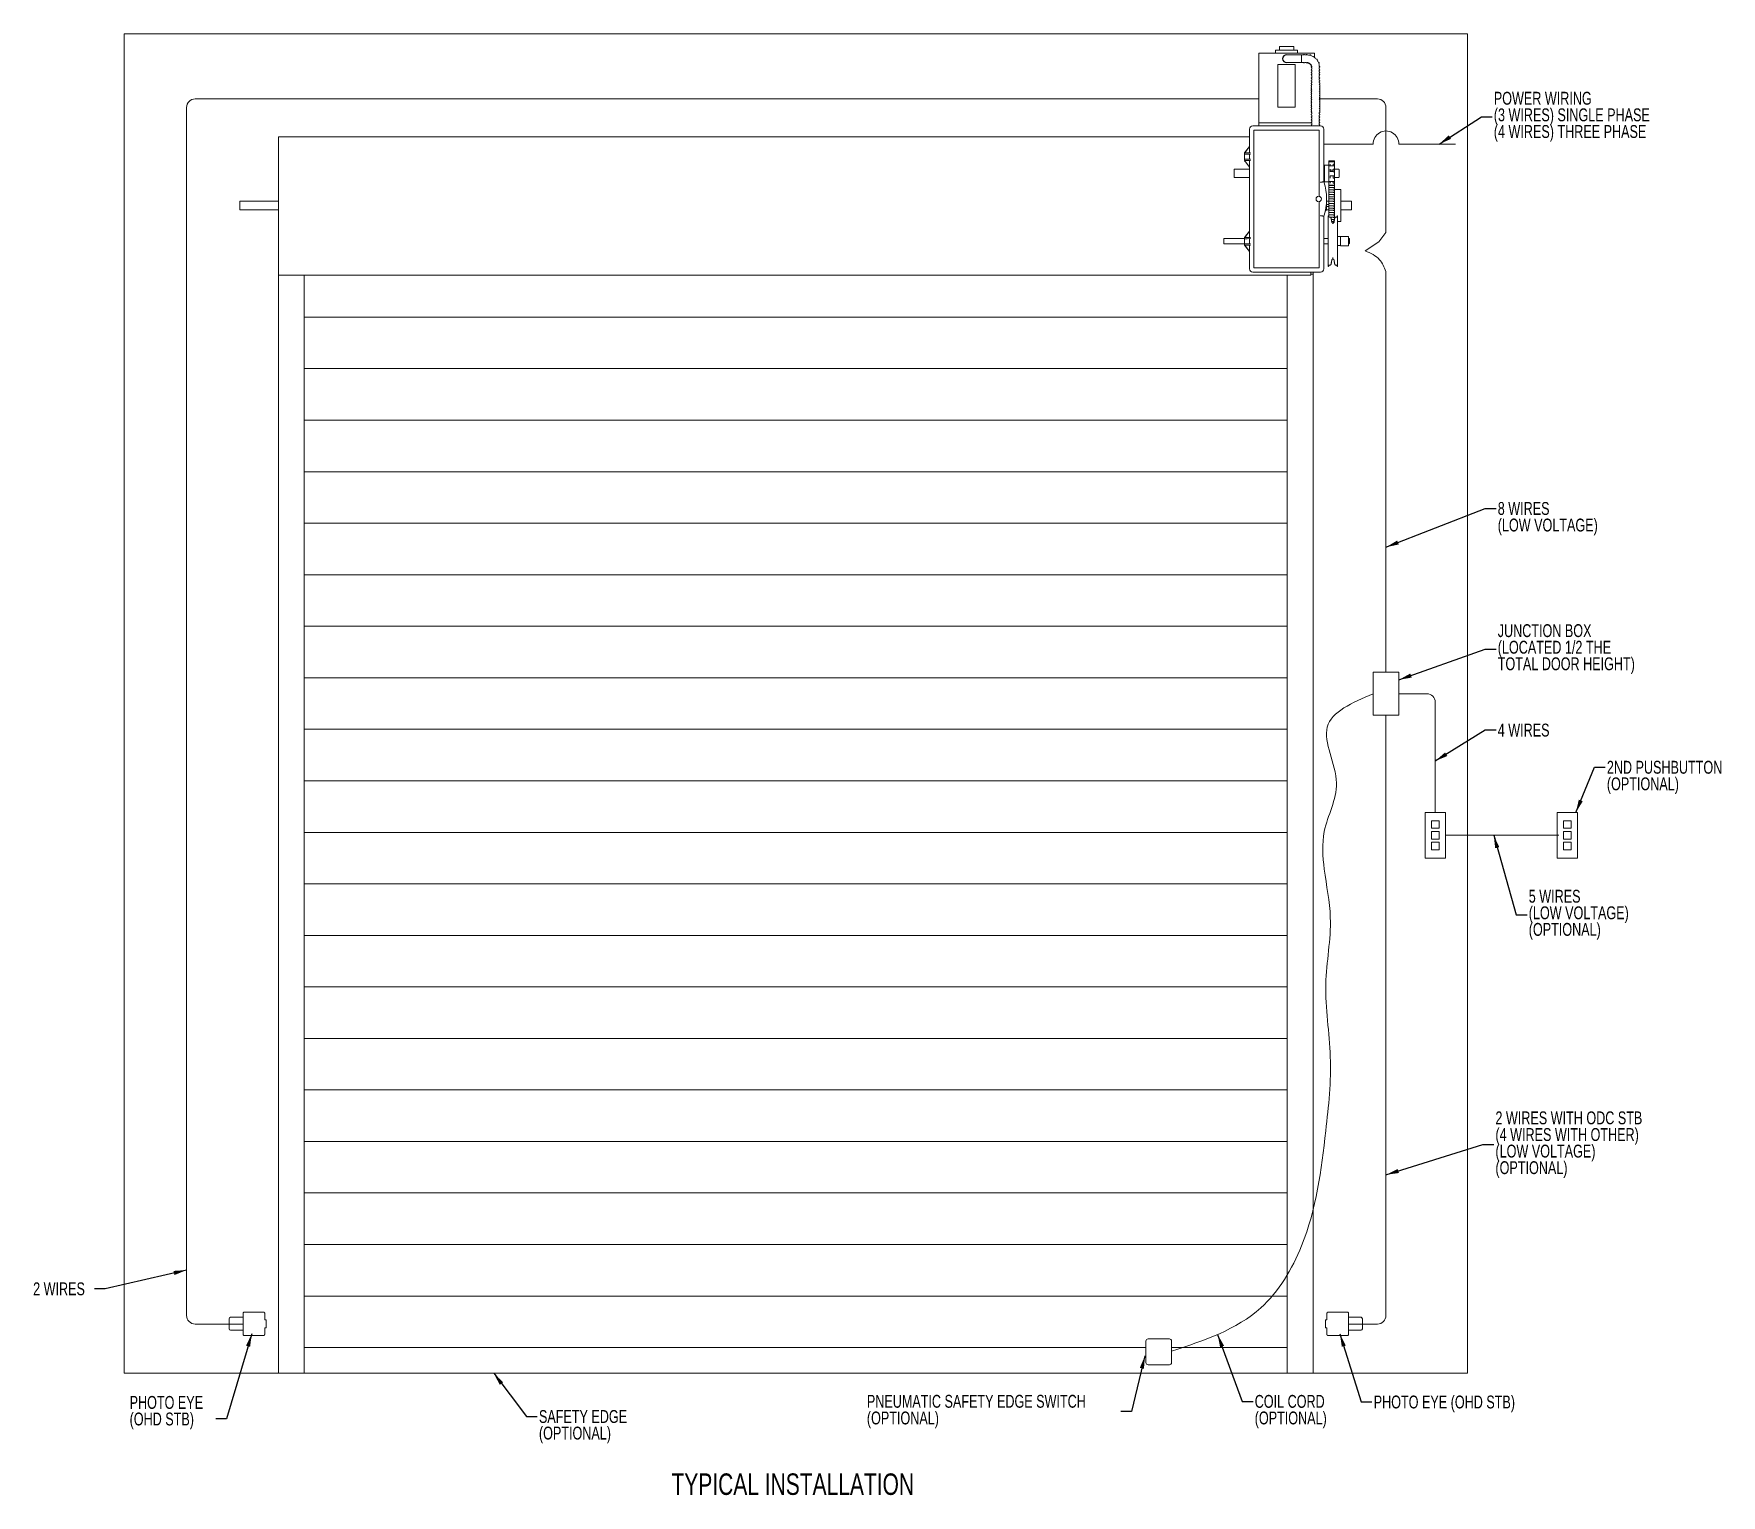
# Model space of a CAD drawing. Header units: inches. Extents: x 5.6 to 25.2, y 3.5 to 20.5.
import ezdxf
from ezdxf.lldxf.tags import DXFTag

# ---------------------------------------------------------------- set-up
doc = ezdxf.new("R2010")
doc.units = ezdxf.units.IN
doc.header["$MEASUREMENT"] = 0
doc.layers.add('DIM', color=1, linetype='Continuous')
doc.layers.add('HID', color=1, linetype='HIDDEN', lineweight=15)
doc.layers.add('SLD-0', color=7, linetype='Continuous', lineweight=15)
doc.styles.add('SLDTEXTSTYLE0', font='ARIAL.TTF', dxfattribs={"width": 0.7})
doc.styles.get("Standard").update_dxf_attribs({"font": 'ARIAL.TTF'})
tags = doc.linetypes.add('HIDDEN', pattern=[0.075, 0.05, -0.025]).pattern_tags.tags
tags[6:7] = [DXFTag(74, 4), DXFTag(75, 0), DXFTag(340, '0'), DXFTag(46, 1.0), DXFTag(50, 0.0), DXFTag(44, 0.0), DXFTag(45, 0.0)]
tags[4:5] = [DXFTag(74, 4), DXFTag(75, 0), DXFTag(340, '0'), DXFTag(46, 1.0), DXFTag(50, 0.0), DXFTag(44, 0.0), DXFTag(45, 0.0)]
doc.dimstyles.new('SLDDIMSTYLE0', dxfattribs={"dimtxt": 0.15, "dimasz": 0.15, "dimexe": 0, "dimexo": 0.0625, "dimgap": 0.0375, "dimtad": 0, "dimtih": 1, "dimtoh": 1, "dimdec": 0, "dimrnd": 1e-09, "dimzin": 0, "dimdsep": 46, "dimtxsty": 'Standard', "dimsah": 1, "dimcen": 0.09, "dimadec": 0, "dimazin": 0, "dimtfac": 1, "dimtdec": 0, "dimtofl": 0, "dimtmove": 0, "dimatfit": 3, "dimfxl": 0, "dimtolj": 1, "dimtzin": 0, "dimarcsym": 0})

msp = doc.modelspace()

# ---------------------------------------------------------------- texts
at = {"layer": 'DIM', "attachment_point": 1, "style": 'SLDTEXTSTYLE0'}
for s, insert, char_height in [('4 WIRES', (22.641, 12.438), 0.15), ('2 WIRES', (5.58, 5.931), 0.15), ('PHOTO EYE (OHD STB)', (21.196, 4.613), 0.15), ('TYPICAL INSTALLATION', (13.016, 3.706), 0.25)]:
    msp.add_mtext(s, dxfattribs=dict(at, insert=insert, char_height=char_height))

# ---------------------------------------------------------------- blocks, each defined once
blk = doc.blocks.new('SW_NOTE_1')
at = {"layer": 'DIM', "color": 0, "char_height": 0.15, "attachment_point": 1, "style": 'SLDTEXTSTYLE0'}
for s, insert in [('POWER WIRING', (0.02, 0.29)), ('(3 WIRES) SINGLE PHASE', (0.02, 0.097)), ('(4 WIRES) THREE PHASE', (0.02, -0.097))]:
    blk.add_mtext(s, dxfattribs=dict(at, insert=insert))
blk = doc.blocks.new('SW_NOTE_2')
at = {"layer": 'DIM', "color": 0, "char_height": 0.15, "attachment_point": 1, "style": 'SLDTEXTSTYLE0'}
for s, insert in [('8 WIRES', (0.02, 0.075)), ('(LOW VOLTAGE)', (0.02, -0.118))]:
    blk.add_mtext(s, dxfattribs=dict(at, insert=insert))
blk = doc.blocks.new('SW_NOTE_3')
at = {"layer": 'DIM', "color": 0, "char_height": 0.15, "attachment_point": 1, "style": 'SLDTEXTSTYLE0'}
for s, insert in [('JUNCTION BOX', (0.02, 0.29)), ('(LOCATED 1/2 THE', (0.02, 0.097)), ('TOTAL DOOR HEIGHT)', (0.02, -0.096))]:
    blk.add_mtext(s, dxfattribs=dict(at, insert=insert))
blk = doc.blocks.new('SW_NOTE_4')
at = {"layer": 'DIM', "color": 0, "char_height": 0.15, "attachment_point": 1, "style": 'SLDTEXTSTYLE0'}
for s, insert in [('2ND PUSHBUTTON', (0.02, 0.075)), ('(OPTIONAL)', (0.02, -0.118))]:
    blk.add_mtext(s, dxfattribs=dict(at, insert=insert))
blk = doc.blocks.new('SW_NOTE_5')
at = {"layer": 'DIM', "color": 0, "char_height": 0.15, "attachment_point": 1, "style": 'SLDTEXTSTYLE0'}
for s, insert in [('5 WIRES', (0.02, 0.29)), ('(LOW VOLTAGE)', (0.02, 0.097)), ('(OPTIONAL)', (0.02, -0.096))]:
    blk.add_mtext(s, dxfattribs=dict(at, insert=insert))
blk = doc.blocks.new('SW_NOTE_6')
at = {"layer": 'DIM', "color": 0, "char_height": 0.15, "attachment_point": 1, "style": 'SLDTEXTSTYLE0'}
for s, insert in [('2 WIRES WITH ODC STB', (0.02, 0.387)), ('(4 WIRES WITH OTHER)', (0.02, 0.193)), ('(LOW VOLTAGE)', (0.02, 0)), ('(OPTIONAL)', (0.02, -0.193))]:
    blk.add_mtext(s, dxfattribs=dict(at, insert=insert))
blk = doc.blocks.new('SW_NOTE_7')
at = {"layer": 'DIM', "color": 0, "char_height": 0.15, "attachment_point": 1, "style": 'SLDTEXTSTYLE0'}
for s, insert in [('COIL CORD', (0.02, 0.075)), ('(OPTIONAL)', (0.02, -0.118))]:
    blk.add_mtext(s, dxfattribs=dict(at, insert=insert))
blk = doc.blocks.new('SW_NOTE_8')
at = {"layer": 'DIM', "color": 0, "char_height": 0.15, "attachment_point": 1, "style": 'SLDTEXTSTYLE0'}
for s, insert in [('(OPTIONAL)', (-2.957, 0)), ('PNEUMATIC SAFETY EDGE SWITCH', (-2.957, 0.194))]:
    blk.add_mtext(s, dxfattribs=dict(at, insert=insert))
blk = doc.blocks.new('SW_NOTE_9')
at = {"layer": 'DIM', "color": 0, "char_height": 0.15, "attachment_point": 1, "style": 'SLDTEXTSTYLE0'}
for s, insert in [('SAFETY EDGE', (0.02, 0.075)), ('(OPTIONAL)', (0.02, -0.118))]:
    blk.add_mtext(s, dxfattribs=dict(at, insert=insert))
blk = doc.blocks.new('SW_NOTE_10')
at = {"layer": 'DIM', "color": 0, "char_height": 0.15, "attachment_point": 1, "style": 'SLDTEXTSTYLE0'}
for s, insert in [('PHOTO EYE', (-1.005, 0.268)), ('(OHD STB)', (-1.005, 0.075))]:
    blk.add_mtext(s, dxfattribs=dict(at, insert=insert))

# ---------------------------------------------------------------- linework, layer by layer
at = {"color": 7, "linetype": 'Continuous', "lineweight": 15}
for p, q in [((6.639, 20.472), (6.639, 4.872)), ((22.289, 20.472), (6.639, 20.472)), ((22.289, 4.872), (22.289, 20.472)), ((20.053, 20.283), (20.091, 20.283)), ((20.091, 20.283), (20.309, 20.283)), ((20.097, 20.323), (20.122, 20.323)), ((20.122, 20.323), (20.266, 20.323)), ((19.858, 20.245), (19.953, 20.245)), ((19.953, 20.245), (20.505, 20.245)), ((20.081, 19.618), (20.081, 20.113)), ((20.081, 20.113), (20.281, 20.113)), ((20.181, 20.228), (20.355, 20.228)), ((20.355, 20.136), (20.181, 20.136)), ((20.281, 19.618), (20.281, 20.113)), ((20.355, 20.228), (20.355, 20.136)), ((20.356, 20.138), (20.356, 20.226)), ((20.422, 20.224), (20.422, 20.226)), ((20.475, 19.918), (20.475, 19.904)), ((20.562, 19.904), (20.562, 19.918)), ((20.081, 19.618), (20.281, 19.618)), ((20.475, 19.556), (20.475, 19.54)), ((20.475, 19.526), (20.475, 19.517)), ((20.562, 19.541), (20.562, 19.556)), ((20.562, 19.517), (20.562, 19.526)), ((8.439, 17.672), (8.439, 19.272)), ((8.439, 19.272), (8.464, 19.272)), ((8.464, 19.272), (19.749, 19.272)), ((19.749, 19.36), (19.749, 19.16)), ((20.575, 19.399), (19.787, 19.399)), ((19.8, 19.348), (20.562, 19.348)), ((19.8, 19.348), (19.8, 17.748)), ((20.47, 19.435), (19.858, 19.435)), ((20.47, 19.435), (19.858, 19.435)), ((20.475, 19.401), (20.562, 19.401)), ((20.562, 19.348), (20.562, 18.582)), ((20.614, 18.748), (20.614, 19.36)), ((19.713, 19.069), (19.689, 19.069)), ((19.692, 19.085), (19.692, 19.069)), ((19.692, 19.085), (19.695, 19.085)), ((19.749, 19.16), (19.693, 19.086)), ((19.693, 19.086), (19.693, 19.085)), ((19.695, 19.085), (19.759, 19.085)), ((19.699, 19.07), (19.759, 19.071)), ((19.7, 19.096), (19.703, 19.101)), ((19.703, 19.1), (19.7, 19.096)), ((19.7, 19.096), (19.7, 19.096)), ((19.703, 19.101), (19.749, 19.16)), ((19.703, 19.1), (19.703, 19.101)), ((19.703, 19.101), (19.703, 19.101)), ((19.703, 19.101), (19.703, 19.1)), ((19.749, 19.071), (19.721, 19.07)), ((19.749, 19.16), (19.749, 19.085)), ((19.749, 19.16), (19.749, 19.16)), ((19.749, 19.16), (19.749, 19.16)), ((19.749, 19.16), (19.749, 19.16)), ((19.749, 19.16), (19.749, 19.16)), ((19.749, 19.16), (19.749, 19.16)), ((19.749, 19.071), (19.749, 19.071)), ((19.749, 19.071), (19.749, 19.01)), ((19.569, 18.804), (19.569, 18.89)), ((19.689, 19.012), (19.713, 19.012)), ((19.692, 19.012), (19.692, 18.995)), ((19.695, 18.995), (19.692, 18.995)), ((19.693, 18.994), (19.693, 18.995)), ((19.693, 18.994), (19.749, 18.92)), ((19.759, 18.995), (19.695, 18.995)), ((19.759, 19.01), (19.699, 19.01)), ((19.703, 18.98), (19.7, 18.984)), ((19.749, 18.92), (19.703, 18.98)), ((19.721, 19.01), (19.749, 19.01)), ((19.749, 19.01), (19.749, 19.01)), ((19.749, 18.92), (19.749, 18.995)), ((19.749, 18.92), (19.749, 18.92)), ((19.749, 18.92), (19.749, 18.92)), ((19.749, 18.92), (19.749, 18.175)), ((20.624, 18.749), (20.624, 18.943)), ((20.672, 18.991), (20.672, 18.979)), ((20.672, 18.979), (20.672, 18.953)), ((20.672, 18.979), (20.672, 18.979)), ((20.672, 18.953), (20.672, 18.933)), ((20.672, 18.933), (20.672, 18.894)), ((20.672, 18.894), (20.672, 18.865)), ((20.688, 18.979), (20.688, 18.979)), ((20.688, 18.953), (20.688, 18.933)), ((20.688, 18.894), (20.688, 18.864)), ((20.689, 18.883), (20.689, 18.867)), ((20.697, 18.981), (20.697, 18.981)), ((20.716, 18.981), (20.697, 18.981)), ((20.716, 18.981), (20.716, 18.981)), ((20.724, 18.867), (20.724, 18.883)), ((20.725, 18.979), (20.741, 18.979)), ((20.725, 18.979), (20.725, 18.979)), ((20.725, 18.953), (20.741, 18.953)), ((20.725, 18.953), (20.725, 18.933)), ((20.725, 18.894), (20.741, 18.894)), ((20.725, 18.894), (20.725, 18.864)), ((20.741, 18.991), (20.741, 18.979)), ((20.741, 18.979), (20.741, 18.953)), ((20.741, 18.979), (20.741, 18.979)), ((20.741, 18.953), (20.741, 18.933)), ((20.741, 18.933), (20.741, 18.894)), ((20.741, 18.894), (20.741, 18.864)), ((20.794, 18.89), (20.794, 18.804)), ((19.749, 18.797), (19.575, 18.797)), ((20.624, 18.797), (20.614, 18.797)), ((20.672, 18.864), (20.672, 18.819)), ((20.672, 18.819), (20.672, 18.79)), ((20.672, 18.79), (20.672, 18.752)), ((20.672, 18.752), (20.672, 18.733)), ((20.672, 18.71), (20.672, 18.733)), ((20.741, 18.71), (20.672, 18.71)), ((20.672, 18.71), (20.672, 18.707)), ((20.672, 18.707), (20.672, 18.704)), ((20.672, 18.681), (20.672, 18.704)), ((20.672, 18.681), (20.672, 18.678)), ((20.672, 18.655), (20.672, 18.678)), ((20.688, 18.819), (20.688, 18.79)), ((20.688, 18.752), (20.688, 18.733)), ((20.688, 18.707), (20.688, 18.704)), ((20.688, 18.681), (20.688, 18.678)), ((20.689, 18.817), (20.689, 18.808)), ((20.689, 18.808), (20.689, 18.802)), ((20.724, 18.808), (20.724, 18.817)), ((20.724, 18.808), (20.724, 18.802)), ((20.741, 18.864), (20.725, 18.864)), ((20.725, 18.819), (20.741, 18.819)), ((20.725, 18.819), (20.725, 18.79)), ((20.741, 18.79), (20.725, 18.79)), ((20.725, 18.752), (20.725, 18.733)), ((20.725, 18.733), (20.741, 18.733)), ((20.725, 18.707), (20.725, 18.704)), ((20.725, 18.704), (20.741, 18.704)), ((20.725, 18.681), (20.725, 18.678)), ((20.725, 18.678), (20.741, 18.678)), ((20.741, 18.864), (20.741, 18.819)), ((20.741, 18.819), (20.741, 18.79)), ((20.788, 18.797), (20.741, 18.797)), ((20.741, 18.79), (20.741, 18.752)), ((20.741, 18.752), (20.741, 18.733)), ((20.741, 18.71), (20.741, 18.733)), ((20.741, 18.71), (20.741, 18.707)), ((20.741, 18.707), (20.741, 18.704)), ((20.741, 18.681), (20.741, 18.704)), ((20.741, 18.681), (20.741, 18.678)), ((20.741, 18.655), (20.741, 18.678)), ((7.989, 18.422), (7.989, 18.522)), ((20.562, 18.514), (20.562, 17.748)), ((20.647, 18.485), (20.672, 18.485)), ((20.672, 18.655), (20.672, 18.651)), ((20.672, 18.628), (20.672, 18.651)), ((20.672, 18.628), (20.672, 18.625)), ((20.672, 18.602), (20.672, 18.625)), ((20.672, 18.602), (20.672, 18.598)), ((20.672, 18.575), (20.672, 18.598)), ((20.672, 18.575), (20.672, 18.572)), ((20.672, 18.549), (20.672, 18.572)), ((20.672, 18.549), (20.672, 18.545)), ((20.672, 18.522), (20.672, 18.545)), ((20.672, 18.522), (20.672, 18.519)), ((20.672, 18.496), (20.672, 18.519)), ((20.672, 18.496), (20.672, 18.492)), ((20.672, 18.469), (20.672, 18.492)), ((20.688, 18.655), (20.688, 18.651)), ((20.688, 18.628), (20.688, 18.625)), ((20.688, 18.602), (20.688, 18.598)), ((20.688, 18.575), (20.688, 18.572)), ((20.688, 18.549), (20.688, 18.545)), ((20.688, 18.522), (20.688, 18.519)), ((20.688, 18.496), (20.688, 18.492)), ((20.725, 18.655), (20.725, 18.651)), ((20.725, 18.651), (20.741, 18.651)), ((20.725, 18.628), (20.725, 18.625)), ((20.725, 18.625), (20.741, 18.625)), ((20.725, 18.602), (20.725, 18.598)), ((20.725, 18.598), (20.741, 18.598)), ((20.725, 18.575), (20.725, 18.572)), ((20.725, 18.572), (20.741, 18.572)), ((20.725, 18.549), (20.725, 18.545)), ((20.725, 18.545), (20.741, 18.545)), ((20.725, 18.522), (20.725, 18.519)), ((20.725, 18.519), (20.741, 18.519)), ((20.725, 18.496), (20.725, 18.492)), ((20.725, 18.492), (20.741, 18.492)), ((20.741, 18.655), (20.741, 18.651)), ((20.741, 18.628), (20.741, 18.651)), ((20.741, 18.628), (20.741, 18.625)), ((20.741, 18.602), (20.741, 18.625)), ((20.741, 18.602), (20.741, 18.598)), ((20.741, 18.575), (20.741, 18.598)), ((20.741, 18.575), (20.741, 18.572)), ((20.741, 18.549), (20.741, 18.572)), ((20.741, 18.549), (20.741, 18.545)), ((20.741, 18.522), (20.741, 18.545)), ((20.741, 18.522), (20.741, 18.519)), ((20.741, 18.496), (20.741, 18.519)), ((20.741, 18.496), (20.741, 18.492)), ((20.741, 18.469), (20.741, 18.492)), ((20.814, 18.66), (20.814, 18.285)), ((20.939, 18.522), (20.939, 18.485)), ((20.939, 18.46), (20.939, 18.485)), ((20.614, 17.735), (20.614, 18.348)), ((20.672, 18.46), (20.647, 18.46)), ((20.665, 18.351), (20.665, 17.784)), ((20.672, 18.469), (20.672, 18.466)), ((20.672, 18.443), (20.672, 18.466)), ((20.672, 18.443), (20.672, 18.439)), ((20.672, 18.416), (20.672, 18.439)), ((20.672, 18.416), (20.672, 18.413)), ((20.672, 18.39), (20.672, 18.413)), ((20.672, 18.39), (20.672, 18.386)), ((20.672, 18.363), (20.672, 18.386)), ((20.672, 18.363), (20.672, 18.36)), ((20.672, 18.349), (20.672, 18.36)), ((20.688, 18.469), (20.688, 18.466)), ((20.688, 18.443), (20.688, 18.439)), ((20.688, 18.416), (20.688, 18.413)), ((20.688, 18.39), (20.688, 18.386)), ((20.688, 18.363), (20.688, 18.36)), ((20.725, 18.469), (20.725, 18.466)), ((20.725, 18.466), (20.741, 18.466)), ((20.725, 18.443), (20.725, 18.439)), ((20.725, 18.439), (20.741, 18.439)), ((20.725, 18.416), (20.725, 18.413)), ((20.725, 18.413), (20.741, 18.413)), ((20.725, 18.39), (20.725, 18.386)), ((20.725, 18.386), (20.741, 18.386)), ((20.725, 18.363), (20.725, 18.36)), ((20.725, 18.36), (20.741, 18.36)), ((20.725, 18.337), (20.725, 18.333)), ((20.725, 18.333), (20.741, 18.333)), ((20.725, 18.31), (20.725, 18.307)), ((20.725, 18.307), (20.738, 18.307)), ((20.725, 18.284), (20.725, 18.28)), ((20.741, 18.469), (20.741, 18.466)), ((20.741, 18.443), (20.741, 18.466)), ((20.741, 18.443), (20.741, 18.439)), ((20.741, 18.416), (20.741, 18.439)), ((20.741, 18.416), (20.741, 18.413)), ((20.741, 18.39), (20.741, 18.413)), ((20.741, 18.39), (20.741, 18.386)), ((20.741, 18.363), (20.741, 18.386)), ((20.741, 18.363), (20.741, 18.36)), ((20.741, 18.337), (20.741, 18.36)), ((20.741, 18.337), (20.741, 18.333)), ((20.741, 18.323), (20.741, 18.333)), ((20.776, 17.764), (20.776, 18.351)), ((20.939, 18.46), (20.939, 18.422)), ((19.45, 18.029), (19.45, 18.085)), ((19.692, 18.1), (19.692, 18.084)), ((19.692, 18.1), (19.695, 18.1)), ((19.749, 18.175), (19.693, 18.101)), ((19.693, 18.101), (19.693, 18.1)), ((19.695, 18.1), (19.759, 18.1)), ((19.699, 18.085), (19.759, 18.086)), ((19.7, 18.111), (19.703, 18.116)), ((19.703, 18.115), (19.7, 18.111)), ((19.7, 18.111), (19.7, 18.111)), ((19.703, 18.116), (19.749, 18.175)), ((19.703, 18.115), (19.703, 18.116)), ((19.703, 18.116), (19.703, 18.115)), ((19.703, 18.116), (19.703, 18.116)), ((19.749, 18.086), (19.721, 18.085)), ((19.749, 18.175), (19.749, 18.1)), ((19.749, 18.175), (19.749, 18.175)), ((19.749, 18.175), (19.749, 18.175)), ((19.749, 18.175), (19.749, 18.175)), ((19.749, 18.175), (19.749, 18.175)), ((19.749, 18.175), (19.749, 18.175)), ((19.749, 18.086), (19.749, 18.086)), ((19.749, 18.086), (19.749, 18.025)), ((20.725, 18.28), (20.734, 18.28)), ((20.811, 18.001), (20.811, 18.113)), ((20.903, 18.113), (20.903, 18.084)), ((20.913, 18.085), (20.913, 18.057)), ((19.713, 18.084), (19.689, 18.084)), ((19.689, 18.027), (19.713, 18.027)), ((19.692, 18.027), (19.692, 18.01)), ((19.695, 18.01), (19.692, 18.01)), ((19.693, 18.009), (19.693, 18.01)), ((19.693, 18.009), (19.749, 17.935)), ((19.759, 18.01), (19.695, 18.01)), ((19.759, 18.025), (19.699, 18.025)), ((19.703, 17.995), (19.7, 17.999)), ((19.749, 17.935), (19.703, 17.995)), ((19.721, 18.025), (19.749, 18.025)), ((19.749, 18.025), (19.749, 18.025)), ((19.749, 17.935), (19.749, 18.01)), ((19.749, 17.935), (19.749, 17.935)), ((19.749, 17.935), (19.749, 17.935)), ((19.749, 17.935), (19.749, 17.735)), ((20.903, 18.084), (20.903, 18.001)), ((20.913, 18.057), (20.913, 18.029)), ((19.787, 17.697), (20.575, 17.697)), ((19.8, 17.748), (20.562, 17.748)), ((20.464, 17.697), (20.464, 17.672)), ((20.489, 17.697), (20.489, 17.672)), ((20.665, 17.784), (20.665, 17.764)), ((20.721, 17.854), (20.721, 17.868)), ((8.439, 17.672), (8.439, 4.872)), ((8.739, 17.662), (8.739, 4.972)), ((20.189, 17.662), (20.189, 4.972)), ((20.464, 17.672), (20.464, 17.662)), ((20.489, 17.672), (20.464, 17.672)), ((20.489, 17.672), (20.489, 4.872)), ((20.189, 17.172), (8.739, 17.172)), ((20.189, 16.572), (8.739, 16.572)), ((20.189, 15.972), (8.739, 15.972)), ((20.189, 15.372), (8.739, 15.372)), ((20.189, 14.772), (8.739, 14.772)), ((20.189, 14.172), (8.739, 14.172)), ((20.189, 13.572), (8.739, 13.572)), ((21.489, 13.037), (21.189, 13.037)), ((21.189, 13.037), (21.189, 12.537)), ((21.489, 12.537), (21.489, 13.037)), ((20.189, 12.972), (8.739, 12.972)), ((21.189, 12.537), (21.489, 12.537)), ((20.189, 12.372), (8.739, 12.372)), ((20.189, 11.772), (8.739, 11.772)), ((21.795, 11.404), (21.795, 10.872)), ((21.813, 11.404), (21.795, 11.404)), ((22.013, 11.404), (21.813, 11.404)), ((22.013, 11.404), (22.032, 11.404)), ((22.032, 10.872), (22.032, 11.404)), ((23.332, 11.404), (23.332, 10.872)), ((23.351, 11.404), (23.332, 11.404)), ((23.551, 11.404), (23.351, 11.404)), ((23.551, 11.404), (23.57, 11.404)), ((23.57, 10.872), (23.57, 11.404)), ((21.87, 11.307), (21.87, 11.219)), ((21.957, 11.307), (21.87, 11.307)), ((21.87, 11.219), (21.957, 11.219)), ((21.957, 11.219), (21.957, 11.307)), ((23.407, 11.307), (23.407, 11.219)), ((23.495, 11.307), (23.407, 11.307)), ((23.407, 11.219), (23.495, 11.219)), ((23.495, 11.219), (23.495, 11.307)), ((20.189, 11.172), (8.739, 11.172)), ((21.87, 11.182), (21.87, 11.094)), ((21.957, 11.182), (21.87, 11.182)), ((21.87, 11.094), (21.957, 11.094)), ((21.87, 11.057), (21.87, 10.969)), ((21.957, 11.057), (21.87, 11.057)), ((21.957, 11.094), (21.957, 11.182)), ((21.957, 10.969), (21.957, 11.057)), ((23.407, 11.182), (23.407, 11.094)), ((23.495, 11.182), (23.407, 11.182)), ((23.407, 11.094), (23.495, 11.094)), ((23.495, 11.057), (23.407, 11.057)), ((23.407, 11.057), (23.407, 10.969)), ((23.495, 11.094), (23.495, 11.182)), ((23.495, 10.969), (23.495, 11.057)), ((21.813, 10.872), (21.795, 10.872)), ((21.813, 10.872), (22.013, 10.872)), ((21.87, 10.969), (21.957, 10.969)), ((22.013, 10.872), (22.032, 10.872)), ((23.351, 10.872), (23.332, 10.872)), ((23.351, 10.872), (23.551, 10.872)), ((23.407, 10.969), (23.495, 10.969)), ((23.551, 10.872), (23.57, 10.872)), ((20.189, 10.572), (8.739, 10.572)), ((20.189, 9.972), (8.739, 9.972)), ((20.189, 9.372), (8.739, 9.372)), ((20.189, 8.772), (8.739, 8.772)), ((20.189, 8.172), (8.739, 8.172)), ((20.189, 7.572), (8.739, 7.572)), ((20.189, 6.972), (8.739, 6.972)), ((20.189, 6.372), (8.739, 6.372)), ((20.189, 5.772), (8.739, 5.772)), ((7.864, 5.389), (7.864, 5.508)), ((7.88, 5.524), (8.025, 5.524)), ((8.025, 5.325), (8.025, 5.571)), ((8.038, 5.584), (8.265, 5.584)), ((8.278, 5.571), (8.278, 5.5)), ((20.651, 5.571), (20.651, 5.5)), ((20.891, 5.584), (20.664, 5.584)), ((20.904, 5.325), (20.904, 5.571)), ((21.048, 5.524), (20.904, 5.524)), ((21.064, 5.389), (21.064, 5.508)), ((8.025, 5.373), (7.88, 5.373)), ((8.265, 5.313), (8.038, 5.313)), ((8.278, 5.397), (8.278, 5.325)), ((8.295, 5.495), (8.283, 5.495)), ((8.283, 5.402), (8.295, 5.402)), ((20.634, 5.495), (20.646, 5.495)), ((20.646, 5.402), (20.634, 5.402)), ((20.651, 5.397), (20.651, 5.325)), ((20.664, 5.313), (20.891, 5.313)), ((20.904, 5.373), (21.048, 5.373)), ((18.542, 5.172), (8.739, 5.172)), ((18.542, 4.997), (18.542, 5.247)), ((18.567, 5.272), (18.817, 5.272)), ((18.842, 5.247), (18.842, 4.997)), ((20.189, 5.172), (18.842, 5.172)), ((8.739, 4.972), (8.739, 4.872)), ((18.817, 4.972), (18.567, 4.972)), ((20.189, 4.872), (20.189, 4.972)), ((6.639, 4.872), (8.439, 4.872)), ((8.439, 4.872), (8.739, 4.872)), ((8.739, 4.872), (20.189, 4.872)), ((20.189, 4.872), (20.489, 4.872)), ((20.489, 4.872), (22.289, 4.872))]:
    msp.add_line(p, q, dxfattribs=at)
at = {"color": 7, "linetype": 'Continuous', "lineweight": 15, "flags": 128}
for points in [[(20.475, 19.575), (20.472, 19.572), (20.47, 19.568), (20.469, 19.564), (20.469, 19.562), (20.469, 19.562)], [(20.562, 19.549), (20.565, 19.552), (20.568, 19.556), (20.569, 19.56), (20.569, 19.565), (20.567, 19.569), (20.565, 19.573), (20.562, 19.575)]]:
    msp.add_lwpolyline(points, dxfattribs=at)
at = {"color": 7, "linetype": 'Continuous', "lineweight": 15}
msp.add_circle((20.555, 18.548), 0.0312, dxfattribs=at)
msp.add_arc((20.181, 20.182), 0.0458, 90, 270)
for centre, radius, start, end in [((20.385, 20.226), 0.00625, 0, 180), ((20.385, 20.138), 0.00625, 180, 0), ((20.416, 20.226), 0.00625, 0, 180), ((20.416, 20.138), 0.00625, 180, 0), ((20.419, 20.082), 0.144, 76.2619, 88.6519), ((20.419, 20.082), 0.0563, 80.0671, 86.6235), ((20.434, 20.136), 0.00625, 166.9531, 340.5836), ((20.419, 20.082), 0.0563, 62.1713, 67.4207), ((20.45, 20.128), 0.00625, 149.0481, 325.8634), ((20.459, 20.22), 0.00625, 343.7683, 163.7683), ((20.419, 20.082), 0.0563, 44.3039, 49.5424), ((20.463, 20.116), 0.00625, 131.1432, 304.7737), ((20.419, 20.082), 0.144, 58.3587, 71.2707), ((20.472, 20.101), 0.00625, 113.2383, 286.8688), ((20.419, 20.082), 0.0563, 26.3896, 31.6153), ((20.475, 20.084), 0.00625, 95.3333, 270.3625), ((20.475, 20.054), 0.00625, 90, 270), ((20.419, 20.082), 0.0563, 8.4623, 13.7027), ((20.499, 20.201), 0.00625, 325.8634, 145.8634), ((20.419, 20.082), 0.144, 40.455, 53.3513), ((20.532, 20.17), 0.00625, 307.9585, 127.9585), ((20.538, 20.163), 0.00303, 126.5707, 129.1447), ((20.419, 20.082), 0.144, 22.5652, 35.4668), ((20.554, 20.131), 0.00625, 290.0535, 110.0535), ((20.747, 19.6), 0.559, 109.9597, 110.1042), ((20.419, 20.082), 0.144, 4.6439, 17.5508), ((20.562, 20.087), 0.00625, 272.1486, 92.1486), ((20.562, 20.054), 0.00625, 270, 90), ((20.475, 20.023), 0.00625, 90, 270), ((20.475, 19.992), 0.00625, 90, 270), ((20.475, 19.955), 0.00625, 90, 270), ((20.562, 20.023), 0.00625, 270, 90), ((20.562, 19.992), 0.00625, 270, 90), ((20.562, 19.955), 0.00625, 270, 90), ((20.475, 19.501), 0.00625, 90, 270), ((20.475, 19.47), 0.00625, 90, 270), ((20.562, 19.501), 0.00625, 270, 90), ((20.562, 19.47), 0.00625, 270, 90), ((19.787, 19.36), 0.0386, 90, 180), ((20.475, 19.439), 0.00625, 90, 270), ((20.475, 19.408), 0.00625, 90, 270), ((20.562, 19.439), 0.00625, 270, 90), ((20.562, 19.408), 0.00625, 270, 90), ((20.575, 19.36), 0.0386, 0, 90), ((20.047, 18.548), 0.601, 340.5466, 19.4534), ((20.555, 18.548), 0.0315, 282.5867, 77.4133), ((20.769, 18.847), 0.188, 266.0717, 273.8799), ((20.714, 18.277), 0.00625, 189, 228.3263), ((20.714, 18.26), 0.00625, 0, 48.3263), ((20.727, 18.26), 0.00625, 131.6737, 180), ((20.727, 18.277), 0.00625, 311.6737, 351), ((19.787, 17.735), 0.0386, 180, 270), ((20.575, 17.735), 0.0386, 270, 0), ((20.714, 17.837), 0.00625, 131.6737, 171), ((20.714, 17.854), 0.00625, 311.6737, 0), ((20.727, 17.854), 0.00625, 180, 228.3263), ((20.727, 17.837), 0.00625, 9, 48.3263), ((7.88, 5.508), 0.016, 90, 180), ((21.048, 5.508), 0.016, 0, 90), ((7.88, 5.389), 0.016, 180, 270), ((21.048, 5.389), 0.016, 270, 360), ((18.567, 5.247), 0.025, 90, 180), ((18.817, 5.247), 0.025, 0, 90), ((18.567, 4.997), 0.025, 180, 270), ((18.817, 4.997), 0.025, 270, 0)]:
    msp.add_arc(centre, radius, start, end, dxfattribs=at)
for centre, major_axis, ratio, start_param, end_param in [((19.704, 19.101), (0.0125, 0.0166), 0.008385, 1.869457, 2.692491), ((19.704, 19.07), (0.0142, 0), 0.008727, 0.001045, 1.927383), ((19.787, 19.071), (0.0375, 0), 0.008727, 2.420268, 3.124139), ((19.704, 18.979), (-0.0125, 0.0168), 0.008359, 0.439495, 1.262529), ((19.704, 19.01), (0.0142, 0), 0.008727, 4.355802, 6.282141), ((19.787, 19.01), (0.0375, 0), 0.008727, 3.159046, 3.862917), ((19.704, 18.116), (0.0125, 0.0166), 0.008385, 1.869457, 2.692491), ((19.704, 18.085), (0.0142, 0), 0.008727, 0.001045, 1.927383), ((19.787, 18.086), (0.0375, 0), 0.008727, 2.420268, 3.124139), ((19.704, 17.994), (-0.0125, 0.0168), 0.008359, 0.439495, 1.262529), ((19.787, 18.025), (0.0375, 0), 0.008727, 3.159046, 3.862917)]:
    msp.add_ellipse(centre, major_axis=major_axis, ratio=ratio, start_param=start_param, end_param=end_param, dxfattribs=at)
for points in [[(20.053, 20.283), (20.053, 20.245)], [(20.097, 20.323), (20.097, 20.283)], [(20.266, 20.283), (20.266, 20.323)], [(20.309, 20.245), (20.309, 20.283)], [(19.858, 20.245), (19.858, 20.132)], [(19.858, 20.132), (19.858, 19.435)], [(20.378, 20.226), (20.356, 20.226)], [(20.356, 20.138), (20.378, 20.138)], [(20.41, 20.226), (20.391, 20.226)], [(20.391, 20.138), (20.41, 20.138)], [(20.475, 20.078), (20.475, 20.061)], [(20.505, 20.204), (20.505, 20.245)], [(20.505, 20.197), (20.505, 20.198)], [(20.562, 20.061), (20.562, 20.081)], [(20.475, 20.048), (20.475, 20.029)], [(20.475, 20.017), (20.475, 19.998)], [(20.475, 19.986), (20.475, 19.962)], [(20.475, 19.949), (20.475, 19.93)], [(20.562, 20.029), (20.562, 20.048)], [(20.562, 19.998), (20.562, 20.017)], [(20.562, 19.962), (20.562, 19.986)], [(20.562, 19.93), (20.562, 19.949)], [(20.475, 19.517), (20.475, 19.508)], [(20.475, 19.495), (20.475, 19.476)], [(20.475, 19.464), (20.475, 19.445)], [(20.562, 19.508), (20.562, 19.517)], [(20.562, 19.476), (20.562, 19.495)], [(20.562, 19.445), (20.562, 19.464)], [(19.858, 19.435), (19.858, 19.399)], [(20.475, 19.433), (20.475, 19.414)], [(20.475, 19.401), (20.475, 19.399)], [(20.562, 19.414), (20.562, 19.433)], [(20.562, 19.399), (20.562, 19.401)], [(19.689, 19.069), (19.689, 19.012)], [(19.575, 18.896), (19.569, 18.89)], [(19.749, 18.896), (19.575, 18.896)], [(20.624, 18.896), (20.614, 18.896)], [(20.672, 18.943), (20.624, 18.943)], [(20.741, 18.991), (20.672, 18.991)], [(20.741, 18.979), (20.672, 18.979)], [(20.741, 18.933), (20.672, 18.933)], [(20.688, 18.883), (20.725, 18.883)], [(20.69, 18.935), (20.69, 18.933)], [(20.697, 18.981), (20.696, 18.979)], [(20.724, 18.933), (20.723, 18.935)], [(20.788, 18.896), (20.741, 18.896)], [(20.794, 18.89), (20.788, 18.896)], [(19.575, 18.797), (19.569, 18.804)], [(20.614, 18.748), (20.613, 18.748)], [(20.624, 18.749), (20.672, 18.749)], [(20.672, 18.752), (20.741, 18.752)], [(20.672, 18.707), (20.741, 18.707)], [(20.672, 18.681), (20.741, 18.681)], [(20.725, 18.867), (20.688, 18.867)], [(20.688, 18.817), (20.725, 18.817)], [(20.689, 18.802), (20.688, 18.802)], [(20.69, 18.803), (20.69, 18.801)], [(20.691, 18.752), (20.691, 18.747)], [(20.691, 18.747), (20.692, 18.745)], [(20.721, 18.745), (20.722, 18.747)], [(20.722, 18.747), (20.723, 18.752)], [(20.723, 18.802), (20.724, 18.803)], [(20.724, 18.803), (20.724, 18.808)], [(20.725, 18.802), (20.724, 18.802)], [(20.794, 18.804), (20.788, 18.797)], [(8.439, 18.522), (7.989, 18.522)], [(20.562, 18.582), (20.562, 18.581)], [(20.562, 18.514), (20.562, 18.514)], [(20.672, 18.522), (20.647, 18.522)], [(20.647, 18.435), (20.647, 18.508)], [(20.672, 18.655), (20.741, 18.655)], [(20.672, 18.628), (20.741, 18.628)], [(20.672, 18.602), (20.741, 18.602)], [(20.672, 18.575), (20.741, 18.575)], [(20.672, 18.549), (20.741, 18.549)], [(20.672, 18.522), (20.741, 18.522)], [(20.672, 18.496), (20.741, 18.496)], [(20.756, 18.66), (20.741, 18.66)], [(20.814, 18.66), (20.782, 18.66)], [(20.939, 18.522), (20.814, 18.522)], [(7.989, 18.422), (8.439, 18.422)], [(20.614, 18.348), (20.613, 18.348)], [(20.644, 18.422), (20.672, 18.422)], [(20.671, 18.352), (20.665, 18.351)], [(20.673, 18.342), (20.671, 18.352)], [(20.672, 18.469), (20.741, 18.469)], [(20.672, 18.443), (20.741, 18.443)], [(20.672, 18.416), (20.741, 18.416)], [(20.672, 18.39), (20.741, 18.39)], [(20.672, 18.363), (20.741, 18.363)], [(20.683, 18.338), (20.679, 18.338)], [(20.688, 18.337), (20.741, 18.337)], [(20.701, 18.318), (20.702, 18.315)], [(20.702, 18.31), (20.739, 18.31)], [(20.708, 18.276), (20.705, 18.294)], [(20.707, 18.284), (20.735, 18.284)], [(20.736, 18.294), (20.734, 18.276)], [(20.74, 18.315), (20.74, 18.318)], [(20.762, 18.338), (20.758, 18.338)], [(20.77, 18.352), (20.768, 18.342)], [(20.776, 18.351), (20.77, 18.352)], [(20.776, 18.285), (20.814, 18.285)], [(20.814, 18.422), (20.939, 18.422)], [(19.453, 18.088), (19.45, 18.085)], [(19.692, 18.088), (19.453, 18.088)], [(20.665, 18.088), (20.614, 18.088)], [(20.719, 18.265), (20.71, 18.273)], [(20.732, 18.273), (20.723, 18.265)], [(20.811, 18.11), (20.776, 18.11)], [(20.903, 18.113), (20.811, 18.113)], [(20.91, 18.088), (20.903, 18.088)], [(20.913, 18.085), (20.91, 18.088)], [(19.45, 18.029), (19.453, 18.026)], [(19.453, 18.026), (19.692, 18.026)], [(19.689, 18.084), (19.689, 18.027)], [(20.614, 18.026), (20.665, 18.026)], [(20.811, 18.005), (20.776, 18.005)], [(20.903, 18.001), (20.811, 18.001)], [(20.903, 18.026), (20.91, 18.026)], [(20.91, 18.026), (20.913, 18.029)], [(20.665, 17.764), (20.671, 17.763)], [(20.671, 17.763), (20.673, 17.772)], [(20.673, 17.773), (20.673, 17.772)], [(20.679, 17.777), (20.683, 17.777)], [(20.701, 17.797), (20.702, 17.8)], [(20.705, 17.82), (20.708, 17.838)], [(20.71, 17.842), (20.719, 17.85)], [(20.723, 17.85), (20.732, 17.842)], [(20.734, 17.838), (20.736, 17.821)], [(20.74, 17.8), (20.74, 17.797)], [(20.758, 17.777), (20.762, 17.777)], [(20.768, 17.772), (20.77, 17.763)], [(20.77, 17.763), (20.776, 17.764)], [(8.439, 17.662), (20.464, 17.662)]]:
    msp.add_open_spline(points, degree=1, dxfattribs=at)
for points, knots in [([(20.474, 19.93), (20.474, 19.93), (20.474, 19.93), (20.473, 19.93), (20.472, 19.929), (20.47, 19.928), (20.469, 19.927), (20.469, 19.925), (20.469, 19.924), (20.469, 19.924)], [0, 0, 0, 0, 0.1167552, 0.2167418, 0.3577912, 0.5339722, 0.7404031, 0.9655905, 1, 1, 1, 1]), ([(20.469, 19.924), (20.469, 19.923), (20.469, 19.922), (20.47, 19.92), (20.471, 19.919), (20.472, 19.918), (20.473, 19.918), (20.474, 19.918), (20.474, 19.918), (20.474, 19.918)], [0, 0, 0, 0, 0.237819, 0.429399, 0.589522, 0.725296, 0.834471, 0.91782, 1, 1, 1, 1]), ([(20.475, 19.904), (20.475, 19.904), (20.474, 19.903), (20.471, 19.901), (20.47, 19.898), (20.469, 19.895), (20.469, 19.894), (20.469, 19.893)], [0.8766268, 0.8766268, 0.8766268, 0.8766268, 0.8826988, 0.9233832, 0.9583654, 0.9910461, 1, 1, 1, 1]), ([(20.469, 19.893), (20.469, 19.892), (20.469, 19.89), (20.47, 19.887), (20.472, 19.885), (20.474, 19.883), (20.475, 19.883)], [0, 0, 0, 0, 0.2253, 0.498309, 0.783898, 1, 1, 1, 1]), ([(20.475, 19.882), (20.475, 19.881), (20.473, 19.879), (20.471, 19.875), (20.469, 19.87), (20.469, 19.867), (20.469, 19.866)], [0.8624572, 0.8624572, 0.8624572, 0.8624572, 0.8760768, 0.9222635, 0.9668971, 1, 1, 1, 1]), ([(20.469, 19.866), (20.469, 19.865), (20.469, 19.862), (20.47, 19.858), (20.472, 19.855), (20.473, 19.853)], [0, 0, 0, 0, 0.240863, 0.626497, 1, 1, 1, 1]), ([(20.475, 19.856), (20.475, 19.856), (20.473, 19.854), (20.471, 19.85), (20.469, 19.845), (20.469, 19.842), (20.469, 19.841)], [0.8624593, 0.8624593, 0.8624593, 0.8624593, 0.8760787, 0.9222635, 0.9668971, 1, 1, 1, 1]), ([(20.562, 19.918), (20.563, 19.918), (20.563, 19.918), (20.563, 19.918), (20.564, 19.918), (20.564, 19.918), (20.565, 19.919), (20.567, 19.919), (20.568, 19.921), (20.569, 19.923), (20.569, 19.925), (20.568, 19.927), (20.567, 19.929), (20.566, 19.929), (20.565, 19.93), (20.564, 19.93), (20.564, 19.93), (20.564, 19.93), (20.563, 19.93)], [0, 0, 0, 0, 0.032927, 0.129133, 0.180151, 0.222435, 0.273158, 0.348207, 0.43229, 0.528421, 0.627541, 0.718536, 0.792343, 0.855002, 0.907323, 0.947492, 0.981302, 1, 1, 1, 1]), ([(20.562, 19.883), (20.563, 19.883), (20.565, 19.885), (20.567, 19.887), (20.569, 19.891), (20.569, 19.894), (20.568, 19.898), (20.566, 19.901), (20.564, 19.903), (20.563, 19.904), (20.562, 19.904)], [0, 0, 0, 0, 0.027502, 0.0646244, 0.0980942, 0.1305403, 0.1644428, 0.198078, 0.2348917, 0.2456027, 0.2456027, 0.2456027, 0.2456027]), ([(20.565, 19.853), (20.565, 19.854), (20.567, 19.856), (20.568, 19.86), (20.569, 19.865), (20.568, 19.871), (20.567, 19.876), (20.564, 19.879), (20.563, 19.881), (20.562, 19.882)], [0, 0, 0, 0, 0.0159884, 0.0611533, 0.1045909, 0.146794, 0.1886593, 0.231083, 0.2452931, 0.2452931, 0.2452931, 0.2452931]), ([(20.565, 19.828), (20.565, 19.829), (20.567, 19.831), (20.568, 19.835), (20.569, 19.84), (20.568, 19.845), (20.567, 19.85), (20.564, 19.854), (20.563, 19.856), (20.562, 19.856)], [0, 0, 0, 0, 0.0159901, 0.061155, 0.1045897, 0.1467937, 0.1886608, 0.2310845, 0.2452945, 0.2452945, 0.2452945, 0.2452945]), ([(20.469, 19.841), (20.469, 19.839), (20.469, 19.837), (20.47, 19.832), (20.472, 19.829), (20.473, 19.828)], [0, 0, 0, 0, 0.240863, 0.626497, 1, 1, 1, 1]), ([(20.475, 19.831), (20.475, 19.831), (20.473, 19.829), (20.471, 19.825), (20.469, 19.82), (20.469, 19.817), (20.469, 19.815)], [0.8624575, 0.8624575, 0.8624575, 0.8624575, 0.8760769, 0.9222617, 0.9668981, 1, 1, 1, 1]), ([(20.469, 19.815), (20.469, 19.814), (20.469, 19.811), (20.47, 19.807), (20.472, 19.804), (20.473, 19.803)], [0, 0, 0, 0, 0.24085, 0.62649, 1, 1, 1, 1]), ([(20.475, 19.806), (20.475, 19.805), (20.473, 19.803), (20.471, 19.8), (20.469, 19.795), (20.469, 19.791), (20.469, 19.79)], [0.8624585, 0.8624585, 0.8624585, 0.8624585, 0.8760785, 0.9222634, 0.966898, 1, 1, 1, 1]), ([(20.469, 19.79), (20.469, 19.789), (20.469, 19.786), (20.47, 19.782), (20.472, 19.779), (20.473, 19.777)], [0, 0, 0, 0, 0.240863, 0.626497, 1, 1, 1, 1]), ([(20.475, 19.781), (20.475, 19.78), (20.473, 19.778), (20.471, 19.774), (20.469, 19.769), (20.469, 19.766), (20.469, 19.765)], [0.8624576, 0.8624576, 0.8624576, 0.8624576, 0.8760769, 0.9222617, 0.9668961, 1, 1, 1, 1]), ([(20.469, 19.765), (20.469, 19.764), (20.469, 19.761), (20.47, 19.757), (20.472, 19.754), (20.473, 19.752)], [0, 0, 0, 0, 0.24085, 0.62649, 1, 1, 1, 1]), ([(20.475, 19.755), (20.475, 19.755), (20.473, 19.753), (20.471, 19.749), (20.469, 19.744), (20.469, 19.741), (20.469, 19.74)], [0.8624574, 0.8624574, 0.8624574, 0.8624574, 0.8760768, 0.9222616, 0.966898, 1, 1, 1, 1]), ([(20.469, 19.74), (20.469, 19.739), (20.469, 19.736), (20.47, 19.731), (20.472, 19.728), (20.473, 19.727)], [0, 0, 0, 0, 0.240861, 0.626491, 1, 1, 1, 1]), ([(20.475, 19.73), (20.475, 19.73), (20.473, 19.728), (20.471, 19.724), (20.469, 19.719), (20.469, 19.716), (20.469, 19.714)], [0.8624584, 0.8624584, 0.8624584, 0.8624584, 0.8760784, 0.9222634, 0.966898, 1, 1, 1, 1]), ([(20.469, 19.714), (20.469, 19.713), (20.469, 19.711), (20.47, 19.706), (20.472, 19.703), (20.473, 19.702)], [0, 0, 0, 0, 0.240861, 0.626491, 1, 1, 1, 1]), ([(20.475, 19.705), (20.475, 19.704), (20.473, 19.702), (20.471, 19.699), (20.469, 19.694), (20.469, 19.69), (20.469, 19.689)], [0.8624574, 0.8624574, 0.8624574, 0.8624574, 0.8760769, 0.9222626, 0.9668961, 1, 1, 1, 1]), ([(20.469, 19.689), (20.469, 19.688), (20.469, 19.685), (20.47, 19.681), (20.472, 19.678), (20.473, 19.676)], [0, 0, 0, 0, 0.240848, 0.626485, 1, 1, 1, 1]), ([(20.475, 19.68), (20.475, 19.679), (20.473, 19.677), (20.471, 19.673), (20.469, 19.668), (20.469, 19.665), (20.469, 19.664)], [0.8624572, 0.8624572, 0.8624572, 0.8624572, 0.8760769, 0.9222644, 0.966898, 1, 1, 1, 1]), ([(20.469, 19.664), (20.469, 19.663), (20.469, 19.66), (20.47, 19.656), (20.472, 19.653), (20.473, 19.651)], [0, 0, 0, 0, 0.24087, 0.626491, 1, 1, 1, 1]), ([(20.565, 19.803), (20.565, 19.803), (20.567, 19.805), (20.568, 19.81), (20.569, 19.815), (20.568, 19.82), (20.567, 19.825), (20.564, 19.829), (20.563, 19.831), (20.562, 19.831)], [0, 0, 0, 0, 0.0159884, 0.0611532, 0.1045898, 0.1467938, 0.1886609, 0.2310828, 0.2452927, 0.2452927, 0.2452927, 0.2452927]), ([(20.565, 19.777), (20.565, 19.778), (20.567, 19.78), (20.568, 19.784), (20.569, 19.79), (20.568, 19.795), (20.567, 19.8), (20.564, 19.803), (20.563, 19.805), (20.562, 19.806)], [0, 0, 0, 0, 0.0159884, 0.0611534, 0.1045901, 0.1467941, 0.1886594, 0.2310832, 0.2452932, 0.2452932, 0.2452932, 0.2452932]), ([(20.565, 19.752), (20.565, 19.753), (20.567, 19.755), (20.568, 19.759), (20.569, 19.764), (20.568, 19.77), (20.567, 19.775), (20.564, 19.778), (20.563, 19.78), (20.562, 19.781)], [0, 0, 0, 0, 0.01599, 0.061153, 0.1045896, 0.1467935, 0.1886606, 0.2310842, 0.2452941, 0.2452941, 0.2452941, 0.2452941]), ([(20.565, 19.727), (20.565, 19.728), (20.567, 19.73), (20.568, 19.734), (20.569, 19.739), (20.568, 19.744), (20.567, 19.749), (20.564, 19.753), (20.563, 19.755), (20.562, 19.755)], [0, 0, 0, 0, 0.0159884, 0.0611533, 0.1045899, 0.1467939, 0.1886611, 0.2310831, 0.245293, 0.245293, 0.245293, 0.245293]), ([(20.565, 19.702), (20.565, 19.702), (20.567, 19.704), (20.568, 19.709), (20.569, 19.714), (20.568, 19.719), (20.567, 19.724), (20.564, 19.728), (20.563, 19.73), (20.562, 19.73)], [0, 0, 0, 0, 0.0159884, 0.0611534, 0.1045901, 0.1467942, 0.1886596, 0.2310834, 0.2452934, 0.2452934, 0.2452934, 0.2452934]), ([(20.565, 19.677), (20.565, 19.677), (20.567, 19.679), (20.568, 19.683), (20.569, 19.689), (20.568, 19.694), (20.567, 19.699), (20.564, 19.702), (20.563, 19.704), (20.562, 19.705)], [0, 0, 0, 0, 0.0159884, 0.0611532, 0.1045898, 0.1467938, 0.1886609, 0.2310836, 0.2452938, 0.2452938, 0.2452938, 0.2452938]), ([(20.565, 19.651), (20.565, 19.652), (20.567, 19.654), (20.568, 19.658), (20.569, 19.663), (20.568, 19.669), (20.567, 19.674), (20.564, 19.677), (20.563, 19.679), (20.562, 19.68)], [0, 0, 0, 0, 0.0159884, 0.0611542, 0.1045909, 0.1467949, 0.1886602, 0.231083, 0.2452933, 0.2452933, 0.2452933, 0.2452933]), ([(20.475, 19.654), (20.475, 19.654), (20.473, 19.652), (20.471, 19.648), (20.469, 19.643), (20.469, 19.64), (20.469, 19.639)], [0.8624589, 0.8624589, 0.8624589, 0.8624589, 0.8760785, 0.9222643, 0.966898, 1, 1, 1, 1]), ([(20.469, 19.639), (20.469, 19.638), (20.469, 19.635), (20.47, 19.63), (20.472, 19.627), (20.473, 19.626)], [0, 0, 0, 0, 0.24087, 0.6265, 1, 1, 1, 1]), ([(20.475, 19.629), (20.475, 19.629), (20.473, 19.627), (20.471, 19.623), (20.469, 19.618), (20.469, 19.615), (20.469, 19.613)], [0.8624581, 0.8624581, 0.8624581, 0.8624581, 0.8760779, 0.9222627, 0.9668981, 1, 1, 1, 1]), ([(20.469, 19.613), (20.469, 19.612), (20.469, 19.61), (20.47, 19.605), (20.472, 19.602), (20.473, 19.601)], [0, 0, 0, 0, 0.240856, 0.626493, 1, 1, 1, 1]), ([(20.475, 19.604), (20.475, 19.603), (20.473, 19.601), (20.471, 19.598), (20.469, 19.593), (20.469, 19.59), (20.469, 19.588)], [0.8645337, 0.8645337, 0.8645337, 0.8645337, 0.8779481, 0.9234377, 0.9673976, 1, 1, 1, 1]), ([(20.469, 19.588), (20.469, 19.587), (20.469, 19.584), (20.47, 19.58), (20.472, 19.576), (20.474, 19.574), (20.474, 19.574)], [0, 0, 0, 0, 0.212134, 0.551759, 0.893542, 1, 1, 1, 1]), ([(20.469, 19.562), (20.469, 19.561), (20.469, 19.559), (20.47, 19.555), (20.472, 19.552), (20.474, 19.55), (20.475, 19.549)], [0, 0, 0, 0, 0.204372, 0.500442, 0.802242, 1, 1, 1, 1]), ([(20.475, 19.54), (20.474, 19.54), (20.473, 19.539), (20.471, 19.538), (20.469, 19.536), (20.469, 19.534), (20.469, 19.533), (20.469, 19.532)], [0.5315774, 0.5315774, 0.5315774, 0.5315774, 0.6625268, 0.7825338, 0.8847421, 0.9854452, 1, 1, 1, 1]), ([(20.469, 19.532), (20.469, 19.532), (20.469, 19.53), (20.471, 19.527), (20.472, 19.526), (20.474, 19.525), (20.475, 19.525), (20.475, 19.525)], [0, 0, 0, 0, 0.222885, 0.429569, 0.647565, 0.916105, 1, 1, 1, 1]), ([(20.565, 19.626), (20.565, 19.627), (20.567, 19.629), (20.568, 19.633), (20.569, 19.638), (20.568, 19.643), (20.567, 19.648), (20.564, 19.652), (20.563, 19.654), (20.562, 19.654)], [0, 0, 0, 0, 0.0159884, 0.0611543, 0.104591, 0.1467932, 0.1886604, 0.2310833, 0.2452935, 0.2452935, 0.2452935, 0.2452935]), ([(20.565, 19.601), (20.565, 19.601), (20.567, 19.603), (20.568, 19.608), (20.569, 19.613), (20.568, 19.618), (20.567, 19.623), (20.564, 19.627), (20.563, 19.629), (20.562, 19.629)], [0, 0, 0, 0, 0.0159884, 0.0611541, 0.1045907, 0.1467947, 0.1886618, 0.2310846, 0.2452941, 0.2452941, 0.2452941, 0.2452941]), ([(20.564, 19.574), (20.564, 19.575), (20.566, 19.578), (20.568, 19.582), (20.569, 19.588), (20.568, 19.593), (20.567, 19.598), (20.564, 19.602), (20.563, 19.603), (20.562, 19.604)], [0, 0, 0, 0, 0.0308403, 0.0753245, 0.1181056, 0.1596727, 0.2009061, 0.2426886, 0.2566847, 0.2566847, 0.2566847, 0.2566847]), ([(20.562, 19.525), (20.563, 19.525), (20.564, 19.525), (20.566, 19.526), (20.568, 19.528), (20.569, 19.531), (20.569, 19.534), (20.568, 19.536), (20.566, 19.538), (20.564, 19.539), (20.563, 19.54), (20.562, 19.54)], [0, 0, 0, 0, 0.0546046, 0.1576933, 0.2400956, 0.3199264, 0.3997648, 0.4795551, 0.5558396, 0.6414533, 0.7375656, 0.7375656, 0.7375656, 0.7375656]), ([(19.699, 19.07), (19.698, 19.07), (19.697, 19.07), (19.695, 19.069), (19.695, 19.069), (19.695, 19.069)], [0, 0, 0, 0, 0.504374, 0.993598, 1, 1, 1, 1]), ([(19.695, 19.012), (19.695, 19.012), (19.695, 19.012), (19.696, 19.011), (19.697, 19.011), (19.698, 19.01), (19.699, 19.01)], [0, 0, 0, 0, 0.0064004, 0.1846626, 0.5247656, 1, 1, 1, 1]), ([(20.717, 18.979), (20.717, 18.979), (20.716, 18.98), (20.716, 18.981), (20.716, 18.981)], [0, 0, 0, 0, 0.5090212, 1, 1, 1, 1]), ([(20.576, 18.741), (20.576, 18.741), (20.578, 18.742), (20.585, 18.743), (20.596, 18.745), (20.605, 18.747), (20.612, 18.748), (20.613, 18.748), (20.613, 18.748)], [0, 0, 0, 0, 0.002243, 0.141624, 0.359138, 0.573672, 0.786811, 1, 1, 1, 1]), ([(20.689, 18.808), (20.689, 18.807), (20.689, 18.805), (20.69, 18.803), (20.69, 18.803)], [0, 0, 0, 0, 0.785131, 1, 1, 1, 1]), ([(20.562, 18.579), (20.562, 18.579), (20.562, 18.579), (20.562, 18.579), (20.562, 18.579), (20.562, 18.58), (20.562, 18.58), (20.562, 18.581), (20.562, 18.581)], [0, 0, 0, 0, 0.011652, 0.133719, 0.350876, 0.567417, 0.783673, 1, 1, 1, 1]), ([(20.562, 18.514), (20.562, 18.515), (20.562, 18.515), (20.562, 18.516), (20.562, 18.517), (20.562, 18.517), (20.562, 18.517), (20.562, 18.517), (20.562, 18.517)], [0, 0, 0, 0, 0.2163275, 0.4325833, 0.6491243, 0.866281, 0.9883478, 1, 1, 1, 1]), ([(20.576, 18.354), (20.576, 18.354), (20.578, 18.354), (20.585, 18.353), (20.596, 18.351), (20.605, 18.349), (20.612, 18.348), (20.613, 18.348), (20.613, 18.348)], [0, 0, 0, 0, 0.002243, 0.141623, 0.359138, 0.573672, 0.786811, 1, 1, 1, 1]), ([(20.631, 18.407), (20.632, 18.408), (20.635, 18.409), (20.639, 18.414), (20.643, 18.419), (20.645, 18.425), (20.646, 18.43), (20.647, 18.434), (20.647, 18.435)], [0, 0, 0, 0, 0.120189, 0.312964, 0.505714, 0.698459, 0.891189, 1, 1, 1, 1]), ([(20.679, 18.338), (20.678, 18.338), (20.677, 18.338), (20.676, 18.339), (20.675, 18.339), (20.674, 18.34), (20.673, 18.341), (20.673, 18.342), (20.673, 18.342), (20.673, 18.342), (20.673, 18.343), (20.673, 18.343), (20.673, 18.343)], [0, 0, 0, 0, 0.159119, 0.342342, 0.495436, 0.624386, 0.728109, 0.798435, 0.843004, 0.88793, 0.953741, 1, 1, 1, 1]), ([(20.701, 18.318), (20.701, 18.319), (20.701, 18.321), (20.699, 18.325), (20.698, 18.329), (20.695, 18.333), (20.692, 18.336), (20.688, 18.337), (20.685, 18.338), (20.683, 18.338), (20.683, 18.338)], [0, 0, 0, 0, 0.1016168, 0.2821826, 0.4130611, 0.5651334, 0.714733, 0.8377335, 0.9734026, 1, 1, 1, 1]), ([(20.702, 18.315), (20.702, 18.313), (20.703, 18.308), (20.704, 18.301), (20.705, 18.295), (20.705, 18.293), (20.705, 18.291)], [0, 0, 0, 0, 0.160311, 0.440948, 0.719876, 1, 1, 1, 1]), ([(20.736, 18.291), (20.736, 18.292), (20.736, 18.293), (20.737, 18.298), (20.738, 18.306), (20.739, 18.312), (20.74, 18.315)], [0, 0, 0, 0, 0.145163, 0.4297743, 0.7153241, 1, 1, 1, 1]), ([(20.758, 18.338), (20.758, 18.338), (20.756, 18.338), (20.754, 18.337), (20.75, 18.336), (20.748, 18.334), (20.746, 18.332), (20.744, 18.329), (20.742, 18.326), (20.741, 18.323), (20.741, 18.32), (20.74, 18.318), (20.74, 18.318)], [0, 0, 0, 0, 0.027921, 0.159714, 0.274889, 0.381595, 0.4837, 0.584932, 0.693075, 0.809163, 0.950215, 1, 1, 1, 1]), ([(20.768, 18.342), (20.768, 18.342), (20.768, 18.342), (20.768, 18.342), (20.768, 18.341), (20.767, 18.34), (20.766, 18.339), (20.764, 18.338), (20.763, 18.338), (20.762, 18.338)], [0, 0, 0, 0, 0.067477, 0.124283, 0.211043, 0.392689, 0.629114, 0.867386, 1, 1, 1, 1]), ([(19.699, 18.085), (19.698, 18.085), (19.697, 18.085), (19.695, 18.084), (19.695, 18.084), (19.695, 18.084)], [0, 0, 0, 0, 0.504374, 0.993598, 1, 1, 1, 1]), ([(19.695, 18.027), (19.695, 18.027), (19.695, 18.027), (19.696, 18.026), (19.697, 18.026), (19.698, 18.025), (19.699, 18.025)], [0, 0, 0, 0, 0.006424, 0.184684, 0.524761, 1, 1, 1, 1]), ([(20.673, 17.772), (20.673, 17.772), (20.673, 17.772), (20.673, 17.772), (20.673, 17.772), (20.673, 17.773), (20.674, 17.775), (20.676, 17.776), (20.677, 17.777), (20.678, 17.777), (20.679, 17.777)], [0, 0, 0, 0, 0.167503, 0.233589, 0.28171, 0.339825, 0.490974, 0.680914, 0.874895, 1, 1, 1, 1]), ([(20.683, 17.777), (20.683, 17.777), (20.685, 17.777), (20.688, 17.777), (20.691, 17.779), (20.694, 17.78), (20.696, 17.783), (20.698, 17.785), (20.699, 17.788), (20.7, 17.792), (20.701, 17.795), (20.701, 17.796), (20.701, 17.797)], [0, 0, 0, 0, 0.02786, 0.159677, 0.274843, 0.381556, 0.483667, 0.584904, 0.693061, 0.809151, 0.950231, 1, 1, 1, 1]), ([(20.705, 17.825), (20.705, 17.825), (20.705, 17.823), (20.704, 17.817), (20.703, 17.809), (20.702, 17.803), (20.702, 17.8)], [0, 0, 0, 0, 0.145169, 0.429785, 0.715329, 1, 1, 1, 1]), ([(20.702, 17.8), (20.702, 17.801), (20.703, 17.806), (20.704, 17.813), (20.705, 17.819), (20.705, 17.82), (20.705, 17.82)], [0, 0, 0, 0, 0.198809, 0.546854, 0.892749, 1, 1, 1, 1]), ([(20.74, 17.8), (20.739, 17.801), (20.739, 17.806), (20.738, 17.814), (20.736, 17.821), (20.736, 17.824), (20.736, 17.825)], [0, 0, 0, 0, 0.160304, 0.440946, 0.719873, 1, 1, 1, 1]), ([(20.736, 17.821), (20.737, 17.819), (20.737, 17.816), (20.738, 17.809), (20.739, 17.803), (20.74, 17.8)], [0, 0, 0, 0, 0.293055, 0.647071, 1, 1, 1, 1]), ([(20.74, 17.797), (20.74, 17.796), (20.741, 17.793), (20.742, 17.789), (20.744, 17.785), (20.746, 17.782), (20.75, 17.779), (20.753, 17.777), (20.756, 17.777), (20.758, 17.777), (20.758, 17.777)], [0, 0, 0, 0, 0.101611, 0.282171, 0.413042, 0.565097, 0.7147, 0.837694, 0.973356, 1, 1, 1, 1]), ([(20.762, 17.777), (20.763, 17.777), (20.764, 17.777), (20.766, 17.776), (20.767, 17.775), (20.768, 17.774), (20.768, 17.773), (20.768, 17.773), (20.768, 17.772), (20.768, 17.772), (20.768, 17.772), (20.768, 17.772), (20.768, 17.772), (20.768, 17.772)], [0, 0, 0, 0, 0.146014, 0.29961, 0.428287, 0.536452, 0.623091, 0.680874, 0.71829, 0.757236, 0.81526, 0.924155, 1, 1, 1, 1]), ([(8.038, 5.584), (8.036, 5.583), (8.033, 5.583), (8.029, 5.58), (8.026, 5.576), (8.025, 5.573), (8.025, 5.571)], [0, 0, 0, 0, 0.249955, 0.500007, 0.750045, 1, 1, 1, 1]), ([(8.278, 5.571), (8.277, 5.573), (8.277, 5.576), (8.274, 5.58), (8.27, 5.583), (8.267, 5.583), (8.265, 5.584)], [0, 0, 0, 0, 0.249948, 0.499998, 0.750047, 1, 1, 1, 1]), ([(20.651, 5.571), (20.651, 5.573), (20.652, 5.576), (20.655, 5.58), (20.659, 5.583), (20.662, 5.583), (20.664, 5.584)], [0, 0, 0, 0, 0.249948, 0.499998, 0.750047, 1, 1, 1, 1]), ([(20.891, 5.584), (20.893, 5.583), (20.896, 5.583), (20.9, 5.58), (20.903, 5.576), (20.903, 5.573), (20.904, 5.571)], [0, 0, 0, 0, 0.249955, 0.500007, 0.750045, 1, 1, 1, 1]), ([(8.025, 5.325), (8.025, 5.324), (8.026, 5.321), (8.029, 5.316), (8.033, 5.314), (8.036, 5.313), (8.038, 5.313)], [0, 0, 0, 0, 0.249955, 0.499993, 0.750045, 1, 1, 1, 1]), ([(8.278, 5.325), (8.277, 5.325), (8.277, 5.323), (8.276, 5.32), (8.274, 5.316), (8.271, 5.314), (8.268, 5.313), (8.266, 5.313), (8.265, 5.313)], [0, 0, 0, 0, 0.130724, 0.257805, 0.499999, 0.742193, 0.869274, 1, 1, 1, 1]), ([(8.283, 5.495), (8.282, 5.495), (8.281, 5.495), (8.279, 5.496), (8.278, 5.498), (8.278, 5.499), (8.278, 5.5)], [0, 0, 0, 0, 0.249884, 0.500019, 0.750187, 1, 1, 1, 1]), ([(8.278, 5.397), (8.278, 5.397), (8.278, 5.399), (8.279, 5.4), (8.281, 5.401), (8.282, 5.401), (8.283, 5.402)], [0, 0, 0, 0, 0.249813, 0.499981, 0.750116, 1, 1, 1, 1]), ([(8.295, 5.495), (8.295, 5.495), (8.295, 5.494), (8.295, 5.49), (8.295, 5.485), (8.295, 5.478), (8.295, 5.471), (8.295, 5.463), (8.295, 5.456), (8.295, 5.448), (8.295, 5.441), (8.295, 5.433), (8.295, 5.426), (8.295, 5.418), (8.295, 5.412), (8.295, 5.406), (8.295, 5.402), (8.295, 5.402), (8.295, 5.402)], [0, 0, 0, 0, 0.076667, 0.149293, 0.217872, 0.282405, 0.342886, 0.399311, 0.451685, 0.499999, 0.548314, 0.600688, 0.657113, 0.717597, 0.782127, 0.850708, 0.923333, 1, 1, 1, 1]), ([(20.634, 5.495), (20.634, 5.495), (20.634, 5.494), (20.634, 5.49), (20.634, 5.485), (20.634, 5.478), (20.634, 5.471), (20.634, 5.463), (20.634, 5.456), (20.634, 5.448), (20.634, 5.441), (20.634, 5.433), (20.634, 5.426), (20.634, 5.418), (20.634, 5.412), (20.634, 5.406), (20.634, 5.402), (20.634, 5.402), (20.634, 5.402)], [0, 0, 0, 0, 0.076667, 0.149293, 0.217872, 0.282405, 0.342886, 0.399311, 0.451685, 0.499999, 0.548314, 0.600688, 0.657113, 0.717597, 0.782127, 0.850708, 0.923333, 1, 1, 1, 1]), ([(20.646, 5.495), (20.647, 5.495), (20.648, 5.495), (20.65, 5.496), (20.651, 5.498), (20.651, 5.499), (20.651, 5.5)], [0, 0, 0, 0, 0.249884, 0.500019, 0.750187, 1, 1, 1, 1]), ([(20.651, 5.397), (20.651, 5.397), (20.651, 5.399), (20.65, 5.4), (20.648, 5.401), (20.647, 5.401), (20.646, 5.402)], [0, 0, 0, 0, 0.249813, 0.499981, 0.750116, 1, 1, 1, 1]), ([(20.651, 5.325), (20.651, 5.325), (20.651, 5.323), (20.652, 5.32), (20.655, 5.316), (20.658, 5.314), (20.661, 5.313), (20.663, 5.313), (20.664, 5.313)], [0, 0, 0, 0, 0.130724, 0.257805, 0.499999, 0.742193, 0.869274, 1, 1, 1, 1]), ([(20.904, 5.325), (20.903, 5.324), (20.903, 5.321), (20.9, 5.316), (20.896, 5.314), (20.893, 5.313), (20.891, 5.313)], [0, 0, 0, 0, 0.249955, 0.499993, 0.750045, 1, 1, 1, 1])]:
    msp.add_open_spline(points, degree=3, knots=knots, dxfattribs=at)
at = {"layer": 'HID'}
msp.add_line((22.032, 11.138), (23.351, 11.138), dxfattribs=at)
at = {"layer": 'SLD-0'}
for p, q in [((19.858, 19.714), (7.467, 19.714)), ((21.239, 19.714), (20.562, 19.714)), ((7.367, 19.614), (7.367, 5.546)), ((21.339, 18.156), (21.339, 19.614)), ((20.613, 19.187), (21.189, 19.187)), ((21.489, 19.187), (22.147, 19.187)), ((21.256, 18.05), (21.339, 18.156)), ((21.098, 17.945), (21.256, 18.05)), ((21.339, 13.037), (21.339, 17.705)), ((21.813, 12.787), (21.489, 12.787)), ((21.913, 11.404), (21.913, 12.687)), ((21.339, 12.537), (21.339, 5.546)), ((7.467, 5.446), (8.025, 5.446)), ((21.239, 5.446), (20.906, 5.446))]:
    msp.add_line(p, q, dxfattribs=at)
for centre, radius, start, end in [((7.467, 19.614), 0.1, 90, 180), ((21.239, 19.614), 0.1, 0, 90), ((21.339, 19.19), 0.15, 359.0295, 180.9705), ((21.813, 12.687), 0.1, 0, 90), ((7.467, 5.546), 0.1, 180, 270.0171), ((21.239, 5.546), 0.1, 270, 0)]:
    msp.add_arc(centre, radius, start, end, dxfattribs=at)
for points, knots in [([(21.098, 17.945), (21.16, 17.917), (21.271, 17.866), (21.318, 17.754), (21.339, 17.705)], [0, 0, 0, 0, 0.556785, 1, 1, 1, 1]), ([(21.189, 12.787), (20.946, 12.682), (20.46, 12.471), (20.887, 11.751), (20.578, 11.238), (20.614, 10.697), (20.739, 10.112), (20.585, 9.38), (20.731, 8.553), (20.622, 7.528), (20.493, 6.498), (19.883, 5.476), (19.222, 5.254), (18.842, 5.13)], [0, 0, 0, 0, 0.0749352, 0.1498734, 0.2158181, 0.2657992, 0.3302728, 0.4184437, 0.5145945, 0.6127408, 0.7680138, 0.8661601, 0.9971245, 0.9971245, 0.9971245, 0.9971245])]:
    msp.add_open_spline(points, degree=3, knots=knots, dxfattribs=at)

# ---------------------------------------------------------------- block references
at = {"layer": 'DIM'}
for name, p in [('SW_NOTE_1', (22.575, 19.506)), ('SW_NOTE_2', (22.621, 14.944)), ('SW_NOTE_3', (22.621, 13.306)), ('SW_NOTE_4', (23.892, 11.93)), ('SW_NOTE_5', (22.982, 10.213)), ('SW_NOTE_6', (22.594, 7.535)), ('SW_NOTE_10', (7.709, 4.34)), ('SW_NOTE_8', (18.249, 4.427)), ('SW_NOTE_7', (19.79, 4.545)), ('SW_NOTE_9', (11.452, 4.369))]:
    msp.add_blockref(name, p, dxfattribs=at)

msp.set_redraw_order([(e.dxf.handle, doc.entitydb.next_handle()) for e in msp.query("TEXT MTEXT ATTDEF DIMENSION ARC_DIMENSION")])  # texts and dimensions are drawn at this point

# ---------------------------------------------------------------- leaders
at = {"layer": 'DIM'}
for points in [[(21.958, 19.187), (22.45, 19.506), (22.575, 19.506)], [(21.339, 14.493), (22.496, 14.944), (22.621, 14.944)], [(21.489, 12.948), (22.496, 13.306), (22.621, 13.306)], [(21.913, 12.003), (22.496, 12.364), (22.621, 12.364)], [(23.551, 11.404), (23.767, 11.93), (23.892, 11.93)], [(22.594, 11.138), (22.857, 10.213), (22.982, 10.213)], [(21.339, 7.184), (22.469, 7.535), (22.594, 7.535)], [(7.367, 6.074), (6.419, 5.856), (6.294, 5.856)], [(8.126, 5.331), (7.834, 4.34), (7.709, 4.34)], [(19.378, 5.325), (19.665, 4.545), (19.79, 4.545)], [(20.803, 5.331), (21.051, 4.538), (21.176, 4.538)], [(18.531, 5.076), (18.374, 4.427), (18.249, 4.427)], [(10.945, 4.872), (11.327, 4.369), (11.452, 4.369)]]:
    msp.add_leader(points, dimstyle='SLDDIMSTYLE0', override={"dimscale": 1, "dimgap": 0.0375, "dimtad": 0, "dimclrd": 0}, dxfattribs=at)

doc.saveas('drawing.dxf')
